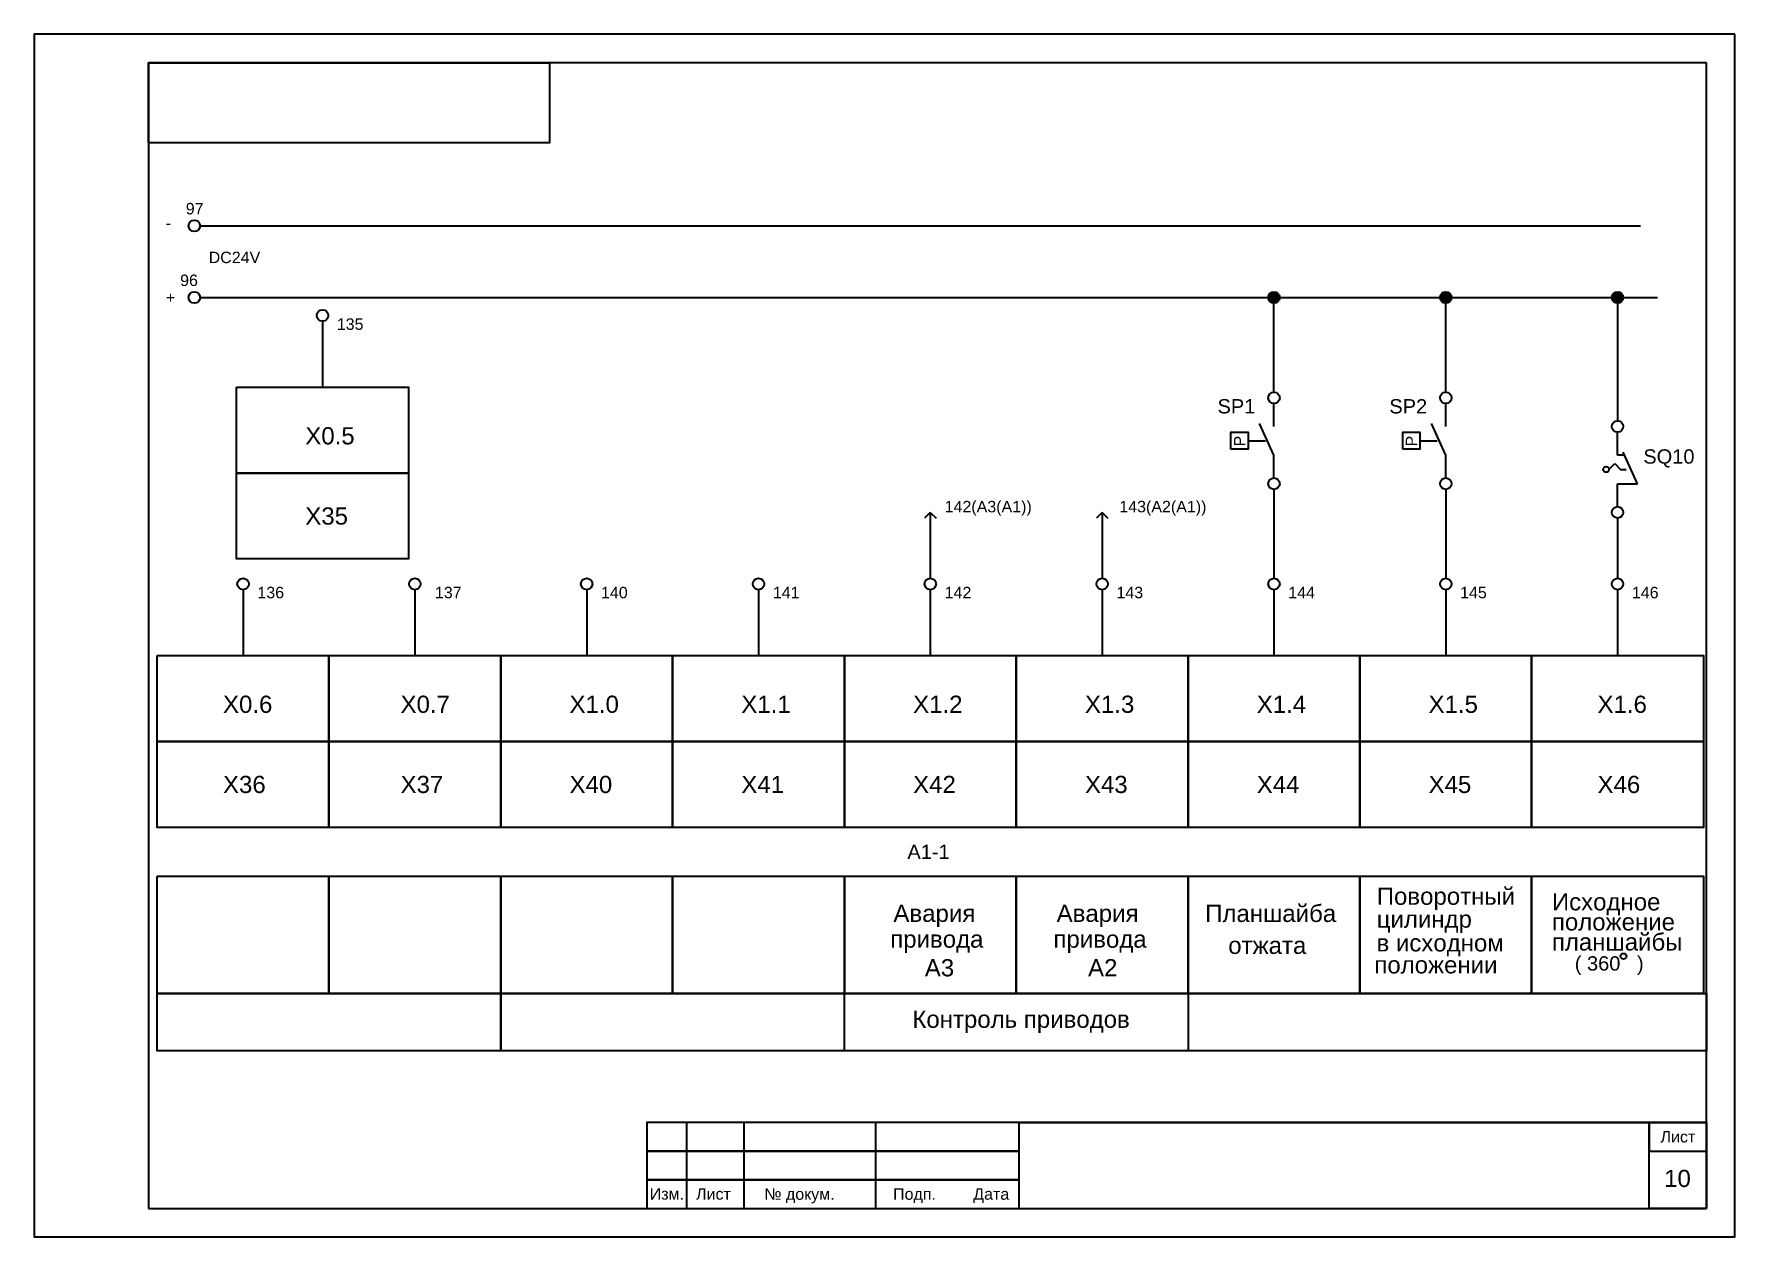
# Model space of a CAD drawing. Header units: millimetres. Extents: x 2144 to 8705, y -937 to 1906.
# Drawn here: x 6312.1 to 6609.1, y 413 to 623 of the extents above; entities that cross this region are included whole.
import ezdxf

# ---------------------------------------------------------------- set-up
doc = ezdxf.new("R2010")
doc.units = ezdxf.units.MM
for name, color, linetype, lineweight in [('Маркировка', 7, 'Continuous', 25), ('Оформление', 7, 'Continuous', 30), ('Элементы', 7, 'Continuous', 30)]:
    doc.layers.add(name, color=color, linetype=linetype, lineweight=lineweight)
doc.styles.get("Standard").update_dxf_attribs({"font": 'arial.ttf'})

msp = doc.modelspace()

# ---------------------------------------------------------------- texts
at = {"layer": 'Маркировка'}
for s, height, p in [('97', 2, (6338.61, 591.52)), ('-', 2, (6335.11, 589.01)), ('DC24V', 2, (6342.61, 583.01)), ('96', 2, (6337.62, 579.02)), ('+', 2, (6335.11, 576.01)), ('135', 2, (6364.98, 571.37)), ('SP1', 2.5, (6518.76, 556.77)), ('SP2', 2.5, (6548.76, 556.77)), ('SQ10', 2.5, (6593.11, 548.01)), ('142(А3(A1))', 2, (6471.11, 539.51)), ('143(А2(A1))', 2, (6501.61, 539.51)), ('136', 2, (6351.11, 524.51)), ('137', 2, (6382.11, 524.51)), ('140', 2, (6411.11, 524.51)), ('141', 2, (6441.11, 524.51)), ('142', 2, (6471.11, 524.51)), ('143', 2, (6501.11, 524.51)), ('144', 2, (6531.11, 524.51)), ('145', 2, (6561.11, 524.51)), ('146', 2, (6591.11, 524.51)), ('A1-1', 2.5, (6464.61, 479.01))]:
    msp.add_text(s, height=height, dxfattribs=at).set_placement(p)
at = {"layer": 'Оформление'}
for s, height, p in [('X35', 3, (6359.48, 537.37)), ('X36', 3, (6345.11, 490.51)), ('X37', 3, (6376.11, 490.51)), ('X40', 3, (6405.61, 490.51)), ('X41', 3, (6435.61, 490.51)), ('X42', 3, (6465.61, 490.51)), ('X43', 3, (6495.61, 490.51)), ('X44', 3, (6525.61, 490.51)), ('X45', 3, (6555.61, 490.51)), ('X46', 3, (6585.11, 490.51)), ('Поворотный', 3, (6546.56, 471)), ('Исходное', 3, (6577.14, 470.02)), ('Авария', 3, (6462.17, 468.01)), ('Авария', 3, (6490.67, 468.01)), ('Планшайба ', 3, (6516.61, 468)), ('цилиндр', 3, (6546.56, 467)), ('положение', 3, (6577.14, 466.52)), ('привода', 3, (6461.61, 463.51)), ('привода', 3, (6490.11, 463.51)), ('отжата', 3, (6520.63, 462.42)), ('в исходном', 3, (6546.52, 462.85)), ('планшайбы', 3, (6577.14, 463.02)), ('А3', 3, (6467.65, 458.51)), ('А2', 3, (6496.15, 458.51)), ('положении', 3, (6546.14, 459.02)), ('( 360   )', 2.5, (6581.14, 459.52)), ('Контроль приводов', 3, (6465.48, 449.52)), ('Лист', 2, (6596.11, 429.51)), ('10', 3, (6596.74, 421.73)), ('Изм.', 2, (6419.61, 419.53)), ('Лист', 2, (6427.71, 419.52)), ('№ докум.', 2, (6439.63, 419.5)), ('Подп.', 2, (6462.11, 419.51)), ('Дата', 2, (6476.11, 419.51))]:
    msp.add_text(s, height=height, dxfattribs=at).set_placement(p)
at = {"layer": 'Элементы'}
for s, p in [('X0.5', (6359.48, 551.37)), ('X0.6', (6345.11, 504.51)), ('X0.7', (6376.11, 504.51)), ('X1.0', (6405.61, 504.51)), ('X1.1', (6435.61, 504.51)), ('X1.2', (6465.61, 504.51)), ('X1.3', (6495.61, 504.51)), ('X1.4', (6525.61, 504.51)), ('X1.5', (6555.61, 504.51)), ('X1.6', (6585.11, 504.51))]:
    msp.add_text(s, height=3, dxfattribs=at).set_placement(p)
for p in [(6523.63, 551.01), (6553.63, 551.01)]:
    msp.add_text('P', height=2, rotation=90, dxfattribs=at).set_placement(p)

# ---------------------------------------------------------------- hatches: boundary and pattern name
at = {"layer": 'Элементы'}
h = msp.add_hatch(color=256, dxfattribs=at)
h.dxf.hatch_style = 1
h.paths.add_polyline_path([(6529.61, 577.01, 1), (6527.61, 577.01, 1)])
h = msp.add_hatch(color=256, dxfattribs=at)
h.dxf.hatch_style = 1
h.paths.add_polyline_path([(6559.61, 577.01, 1), (6557.61, 577.01, 1)])
h = msp.add_hatch(color=256, dxfattribs=at)
h.dxf.hatch_style = 1
h.paths.add_polyline_path([(6589.61, 577.01, 1), (6587.61, 577.01, 1)])

# ---------------------------------------------------------------- linework, layer by layer
at = {"layer": 'Оформление'}
for p, q in [((6604.11, 618.01), (6332.11, 618.01)), ((6332.11, 618.01), (6332.11, 418.01)), ((6604.11, 418.01), (6604.11, 618.01)), ((6332.11, 418.01), (6604.11, 418.01)), ((6419.11, 418.01), (6604.11, 418.01)), ((6419.11, 418.01), (6604.11, 418.01)), ((6419.11, 418.01), (6604.11, 418.01))]:
    msp.add_line(p, q, dxfattribs=at)
at = {"layer": 'Оформление', "lineweight": 35}
msp.add_line((6484.11, 433.01), (6604.11, 433.01), dxfattribs=at)
at = {"layer": 'Оформление'}
for points in [[(6609.11, 623.01), (6312.11, 623.01), (6312.11, 413.01), (6609.11, 413.01)], [(6347.48, 546.37), (6377.48, 546.37), (6377.48, 531.37), (6347.48, 531.37)], [(6333.61, 499.51), (6363.61, 499.51), (6363.61, 484.51), (6333.61, 484.51)], [(6363.61, 499.51), (6393.61, 499.51), (6393.61, 484.51), (6363.61, 484.51)], [(6393.61, 499.51), (6423.61, 499.51), (6423.61, 484.51), (6393.61, 484.51)], [(6423.61, 499.51), (6453.61, 499.51), (6453.61, 484.51), (6423.61, 484.51)], [(6453.61, 499.51), (6483.61, 499.51), (6483.61, 484.51), (6453.61, 484.51)], [(6483.61, 499.51), (6513.61, 499.51), (6513.61, 484.51), (6483.61, 484.51)], [(6513.61, 499.51), (6543.61, 499.51), (6543.61, 484.51), (6513.61, 484.51)], [(6543.61, 499.51), (6573.61, 499.51), (6573.61, 484.51), (6543.61, 484.51)], [(6573.61, 499.51), (6603.61, 499.51), (6603.61, 484.51), (6573.61, 484.51)], [(6333.61, 476.01), (6363.61, 476.01), (6363.61, 455.51), (6333.61, 455.51)], [(6363.61, 476.01), (6393.61, 476.01), (6393.61, 455.51), (6363.61, 455.51)], [(6393.61, 476.01), (6423.61, 476.01), (6423.61, 455.51), (6393.61, 455.51)], [(6423.61, 476.01), (6453.61, 476.01), (6453.61, 455.51), (6423.61, 455.51)], [(6453.61, 476.01), (6483.61, 476.01), (6483.61, 455.51), (6453.61, 455.51)], [(6483.61, 476.01), (6513.61, 476.01), (6513.61, 455.51), (6483.61, 455.51)], [(6513.61, 476.01), (6543.61, 476.01), (6543.61, 455.51), (6513.61, 455.51)], [(6543.61, 476.01), (6573.61, 476.01), (6573.61, 455.51), (6543.61, 455.51)], [(6573.61, 476.01), (6603.61, 476.01), (6603.61, 455.51), (6573.61, 455.51)], [(6333.61, 455.51), (6393.61, 455.51), (6393.61, 445.51), (6333.61, 445.51)], [(6393.61, 455.51), (6513.61, 455.51), (6513.61, 445.51), (6393.61, 445.51)], [(6453.61, 455.51), (6604.11, 455.51), (6604.11, 445.51), (6453.61, 445.51)], [(6419.11, 418.01), (6436.11, 418.01), (6436.09, 433.01), (6419.09, 433.01)], [(6419.11, 428.01), (6484.11, 428.01), (6484.11, 433.01), (6419.11, 433.01)], [(6419.11, 418.01), (6426.11, 418.01), (6426.11, 433.01), (6419.11, 433.01)], [(6419.11, 418.01), (6459.11, 418.01), (6459.11, 433.01), (6419.11, 433.01)], [(6604.11, 418.01), (6594.11, 418.01), (6594.11, 433.01), (6604.11, 433.01)], [(6604.11, 433.01), (6594.11, 433.01), (6594.11, 428.01), (6604.11, 428.01)], [(6419.11, 423.01), (6484.11, 423.01), (6484.11, 428.01), (6419.11, 428.01)], [(6419.11, 418.01), (6484.11, 418.01), (6484.11, 423.01), (6419.11, 423.01)]]:
    msp.add_lwpolyline(points, close=True, dxfattribs=at)
at = {"layer": 'Оформление', "lineweight": 30}
msp.add_circle((6589.64, 462.02), 0.5, dxfattribs=at)
at = {"layer": 'Элементы'}
for p, q in [((6341.11, 589.51), (6592.61, 589.51)), ((6341.11, 577.01), (6595.61, 577.01)), ((6528.61, 560.51), (6528.61, 577.01)), ((6558.61, 560.51), (6558.61, 577.01)), ((6588.61, 577.01), (6588.61, 555.51)), ((6362.48, 572.87), (6362.48, 561.37)), ((6528.61, 554.51), (6528.61, 558.51)), ((6558.61, 554.51), (6558.61, 558.51)), ((6528.61, 549.51), (6526.11, 555.01)), ((6558.61, 549.51), (6556.11, 555.01)), ((6588.61, 549.51), (6588.61, 553.51)), ((6524.1, 552.02), (6527.11, 552.01)), ((6528.61, 545.51), (6528.61, 549.51)), ((6554.1, 552.02), (6557.11, 552.01)), ((6558.61, 545.51), (6558.61, 549.51)), ((6589.84, 549.51), (6588.61, 549.51)), ((6592.11, 544.51), (6589.61, 550.01)), ((6587.11, 547.01), (6588.11, 548.01)), ((6588.11, 548.01), (6589.11, 547.01)), ((6589.11, 547.01), (6590.11, 547.01)), ((6528.61, 543.51), (6528.61, 528.01)), ((6558.61, 543.51), (6558.61, 528.01)), ((6588.61, 540.51), (6588.61, 544.51)), ((6588.61, 544.51), (6592.11, 544.51)), ((6468.61, 539.51), (6467.61, 538.51)), ((6468.61, 539.51), (6468.61, 528.01)), ((6468.61, 539.51), (6469.61, 538.51)), ((6498.61, 539.51), (6497.61, 538.51)), ((6498.61, 539.51), (6498.61, 528.01)), ((6498.61, 539.51), (6499.61, 538.51)), ((6588.61, 538.51), (6588.61, 528.01)), ((6348.61, 526.01), (6348.61, 514.51)), ((6378.61, 526.01), (6378.61, 514.51)), ((6408.61, 526.01), (6408.61, 514.51)), ((6438.61, 526.01), (6438.61, 514.51)), ((6468.61, 526.01), (6468.61, 514.51)), ((6498.61, 526.01), (6498.61, 514.51)), ((6528.61, 526.01), (6528.61, 514.51)), ((6558.61, 526.01), (6558.61, 514.51)), ((6588.61, 526.01), (6588.61, 514.51))]:
    msp.add_line(p, q, dxfattribs=at)
for points in [[(6402.11, 618.01), (6402.11, 604.01), (6332.11, 604.01), (6332.11, 618.01)], [(6347.48, 561.37), (6377.48, 561.37), (6377.48, 546.37), (6347.48, 546.37)], [(6521.1, 550.52), (6521.1, 553.52), (6524.1, 553.52), (6524.1, 550.52)], [(6551.1, 550.52), (6551.1, 553.52), (6554.1, 553.52), (6554.1, 550.52)], [(6333.61, 514.51), (6363.61, 514.51), (6363.61, 499.51), (6333.61, 499.51)], [(6363.61, 514.51), (6393.61, 514.51), (6393.61, 499.51), (6363.61, 499.51)], [(6393.61, 514.51), (6423.61, 514.51), (6423.61, 499.51), (6393.61, 499.51)], [(6423.61, 514.51), (6453.61, 514.51), (6453.61, 499.51), (6423.61, 499.51)], [(6453.61, 514.51), (6483.61, 514.51), (6483.61, 499.51), (6453.61, 499.51)], [(6483.61, 514.51), (6513.61, 514.51), (6513.61, 499.51), (6483.61, 499.51)], [(6513.61, 514.51), (6543.61, 514.51), (6543.61, 499.51), (6513.61, 499.51)], [(6543.61, 514.51), (6573.61, 514.51), (6573.61, 499.51), (6543.61, 499.51)], [(6573.61, 514.51), (6603.61, 514.51), (6603.61, 499.51), (6573.61, 499.51)]]:
    msp.add_lwpolyline(points, close=True, dxfattribs=at)
for centre, radius in [((6340.11, 589.51), 1), ((6340.11, 577.01), 1), ((6528.61, 577.01), 1), ((6558.61, 577.01), 1), ((6588.61, 577.01), 1), ((6362.48, 573.87), 1), ((6528.61, 559.51), 1), ((6558.61, 559.51), 1), ((6588.61, 554.51), 1), ((6586.61, 547.01), 0.5), ((6528.61, 544.51), 1), ((6558.61, 544.51), 1), ((6588.61, 539.51), 1), ((6348.61, 527.01), 1), ((6378.61, 527.01), 1), ((6408.61, 527.01), 1), ((6438.61, 527.01), 1), ((6468.61, 527.01), 1), ((6498.61, 527.01), 1), ((6528.61, 527.01), 1), ((6558.61, 527.01), 1), ((6588.61, 527.01), 1)]:
    msp.add_circle(centre, radius, dxfattribs=at)

msp.set_redraw_order([(e.dxf.handle, doc.entitydb.next_handle()) for e in msp.query("TEXT MTEXT ATTDEF DIMENSION ARC_DIMENSION")])  # texts and dimensions are drawn at this point

doc.saveas('drawing.dxf')
